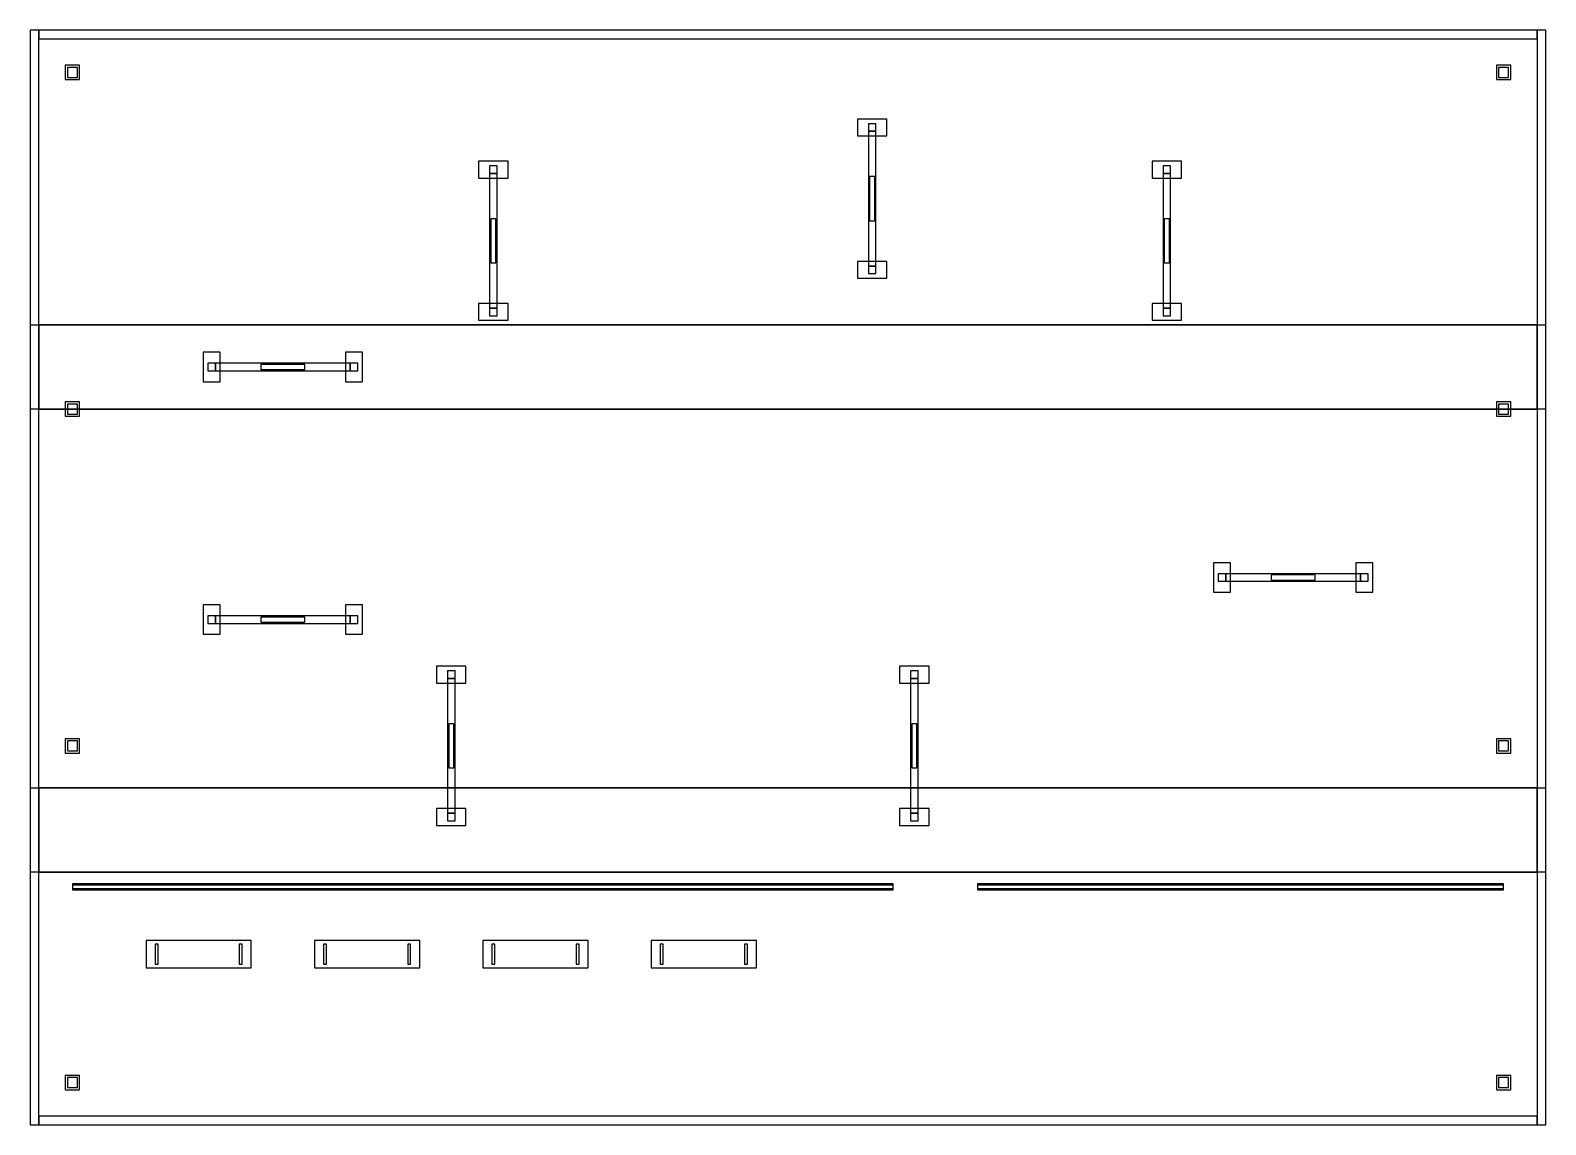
# Model space of a CAD drawing. Header units: millimetres. Extents: x -64000 to 328500, y -500 to 160500.
# Drawn here: x -64000 to -28000, y 0 to 26000 of the extents above; entities that cross this region are included whole.
import ezdxf

# ---------------------------------------------------------------- set-up
doc = ezdxf.new("R2010")
doc.units = ezdxf.units.MM
doc.layers.add('IMPL_COLLIDER', color=8, linetype='Continuous')

msp = doc.modelspace()

# ---------------------------------------------------------------- linework, layer by layer
at = {"layer": 'IMPL_COLLIDER'}
for points in [[(-64000, 0), (-28000, 0), (-28000, 26000), (-64000, 26000)], [(-64000, 0), (-63800, 0), (-63800, 26000), (-64000, 26000)], [(-64000, 19000), (-28000, 19000), (-28000, 26000), (-64000, 26000)], [(-63800, 25800), (-28200, 25800), (-28200, 26000), (-63800, 26000)], [(-28200, 0), (-28000, 0), (-28000, 26000), (-28200, 26000)], [(-63170, 24830), (-62830, 24830), (-62830, 25170), (-63170, 25170)], [(-63120, 24880), (-62880, 24880), (-62880, 25120), (-63120, 25120)], [(-29170, 24830), (-28830, 24830), (-28830, 25170), (-29170, 25170)], [(-29120, 24880), (-28880, 24880), (-28880, 25120), (-29120, 25120)], [(-44350, 23490), (-43650, 23490), (-43650, 23890), (-44350, 23890)], [(-44090, 23600), (-43910, 23600), (-43910, 23780), (-44090, 23780)], [(-44090, 23600), (-43910, 23600), (-43910, 23780), (-44090, 23780)], [(-44090, 20400), (-43910, 20400), (-43910, 23600), (-44090, 23600)], [(-44090, 20400), (-43910, 20400), (-43910, 23600), (-44090, 23600)], [(-53350, 22490), (-52650, 22490), (-52650, 22890), (-53350, 22890)], [(-53090, 22600), (-52910, 22600), (-52910, 22780), (-53090, 22780)], [(-53090, 22600), (-52910, 22600), (-52910, 22780), (-53090, 22780)], [(-37350, 22490), (-36650, 22490), (-36650, 22890), (-37350, 22890)], [(-37090, 22600), (-36910, 22600), (-36910, 22780), (-37090, 22780)], [(-37090, 22600), (-36910, 22600), (-36910, 22780), (-37090, 22780)], [(-53090, 19400), (-52910, 19400), (-52910, 22600), (-53090, 22600)], [(-53090, 19400), (-52910, 19400), (-52910, 22600), (-53090, 22600)], [(-44060, 21475), (-43940, 21475), (-43940, 22525), (-44060, 22525)], [(-37090, 19400), (-36910, 19400), (-36910, 22600), (-37090, 22600)], [(-37090, 19400), (-36910, 19400), (-36910, 22600), (-37090, 22600)], [(-53060, 20475), (-52940, 20475), (-52940, 21525), (-53060, 21525)], [(-37060, 20475), (-36940, 20475), (-36940, 21525), (-37060, 21525)], [(-44350, 20110), (-43650, 20110), (-43650, 20510), (-44350, 20510)], [(-44090, 20220), (-43910, 20220), (-43910, 20400), (-44090, 20400)], [(-44090, 20220), (-43910, 20220), (-43910, 20400), (-44090, 20400)], [(-53350, 19110), (-52650, 19110), (-52650, 19510), (-53350, 19510)], [(-37350, 19110), (-36650, 19110), (-36650, 19510), (-37350, 19510)], [(-53090, 19220), (-52910, 19220), (-52910, 19400), (-53090, 19400)], [(-53090, 19220), (-52910, 19220), (-52910, 19400), (-53090, 19400)], [(-37090, 19220), (-36910, 19220), (-36910, 19400), (-37090, 19400)], [(-37090, 19220), (-36910, 19220), (-36910, 19400), (-37090, 19400)], [(-63800, 17000), (-28200, 17000), (-28200, 19000), (-63800, 19000)], [(-59890, 17650), (-59490, 17650), (-59490, 18350), (-59890, 18350)], [(-59780, 17910), (-59600, 17910), (-59600, 18090), (-59780, 18090)], [(-59780, 17910), (-59600, 17910), (-59600, 18090), (-59780, 18090)], [(-59600, 17910), (-56400, 17910), (-56400, 18090), (-59600, 18090)], [(-59600, 17910), (-56400, 17910), (-56400, 18090), (-59600, 18090)], [(-58525, 17940), (-57475, 17940), (-57475, 18060), (-58525, 18060)], [(-56510, 17650), (-56110, 17650), (-56110, 18350), (-56510, 18350)], [(-56400, 17910), (-56220, 17910), (-56220, 18090), (-56400, 18090)], [(-56400, 17910), (-56220, 17910), (-56220, 18090), (-56400, 18090)], [(-64000, 8000), (-28000, 8000), (-28000, 17000), (-64000, 17000)], [(-63170, 16830), (-62830, 16830), (-62830, 17170), (-63170, 17170)], [(-63120, 16880), (-62880, 16880), (-62880, 17120), (-63120, 17120)], [(-29170, 16830), (-28830, 16830), (-28830, 17170), (-29170, 17170)], [(-29120, 16880), (-28880, 16880), (-28880, 17120), (-29120, 17120)], [(-35890, 12650), (-35490, 12650), (-35490, 13350), (-35890, 13350)], [(-32510, 12650), (-32110, 12650), (-32110, 13350), (-32510, 13350)], [(-35780, 12910), (-35600, 12910), (-35600, 13090), (-35780, 13090)], [(-35780, 12910), (-35600, 12910), (-35600, 13090), (-35780, 13090)], [(-35600, 12910), (-32400, 12910), (-32400, 13090), (-35600, 13090)], [(-35600, 12910), (-32400, 12910), (-32400, 13090), (-35600, 13090)], [(-34525, 12940), (-33475, 12940), (-33475, 13060), (-34525, 13060)], [(-32400, 12910), (-32220, 12910), (-32220, 13090), (-32400, 13090)], [(-32400, 12910), (-32220, 12910), (-32220, 13090), (-32400, 13090)], [(-59890, 11650), (-59490, 11650), (-59490, 12350), (-59890, 12350)], [(-56510, 11650), (-56110, 11650), (-56110, 12350), (-56510, 12350)], [(-59780, 11910), (-59600, 11910), (-59600, 12090), (-59780, 12090)], [(-59780, 11910), (-59600, 11910), (-59600, 12090), (-59780, 12090)], [(-59600, 11910), (-56400, 11910), (-56400, 12090), (-59600, 12090)], [(-59600, 11910), (-56400, 11910), (-56400, 12090), (-59600, 12090)], [(-58525, 11940), (-57475, 11940), (-57475, 12060), (-58525, 12060)], [(-56400, 11910), (-56220, 11910), (-56220, 12090), (-56400, 12090)], [(-56400, 11910), (-56220, 11910), (-56220, 12090), (-56400, 12090)], [(-54350, 10490), (-53650, 10490), (-53650, 10890), (-54350, 10890)], [(-43350, 10490), (-42650, 10490), (-42650, 10890), (-43350, 10890)], [(-54090, 10600), (-53910, 10600), (-53910, 10780), (-54090, 10780)], [(-54090, 10600), (-53910, 10600), (-53910, 10780), (-54090, 10780)], [(-54090, 7400), (-53910, 7400), (-53910, 10600), (-54090, 10600)], [(-54090, 7400), (-53910, 7400), (-53910, 10600), (-54090, 10600)], [(-43090, 10600), (-42910, 10600), (-42910, 10780), (-43090, 10780)], [(-43090, 10600), (-42910, 10600), (-42910, 10780), (-43090, 10780)], [(-43090, 7400), (-42910, 7400), (-42910, 10600), (-43090, 10600)], [(-43090, 7400), (-42910, 7400), (-42910, 10600), (-43090, 10600)], [(-54060, 8475), (-53940, 8475), (-53940, 9525), (-54060, 9525)], [(-43060, 8475), (-42940, 8475), (-42940, 9525), (-43060, 9525)], [(-63170, 8830), (-62830, 8830), (-62830, 9170), (-63170, 9170)], [(-63120, 8880), (-62880, 8880), (-62880, 9120), (-63120, 9120)], [(-29170, 8830), (-28830, 8830), (-28830, 9170), (-29170, 9170)], [(-29120, 8880), (-28880, 8880), (-28880, 9120), (-29120, 9120)], [(-63800, 6000), (-28200, 6000), (-28200, 8000), (-63800, 8000)], [(-54350, 7110), (-53650, 7110), (-53650, 7510), (-54350, 7510)], [(-54090, 7220), (-53910, 7220), (-53910, 7400), (-54090, 7400)], [(-54090, 7220), (-53910, 7220), (-53910, 7400), (-54090, 7400)], [(-43350, 7110), (-42650, 7110), (-42650, 7510), (-43350, 7510)], [(-43090, 7220), (-42910, 7220), (-42910, 7400), (-43090, 7400)], [(-43090, 7220), (-42910, 7220), (-42910, 7400), (-43090, 7400)], [(-64000, 0), (-28000, 0), (-28000, 6000), (-64000, 6000)], [(-63000, 5580), (-43500, 5580), (-43500, 5720), (-63000, 5720)], [(-63000, 5610), (-43500, 5610), (-43500, 5690), (-63000, 5690)], [(-41500, 5580), (-29000, 5580), (-29000, 5720), (-41500, 5720)], [(-41500, 5610), (-29000, 5610), (-29000, 5690), (-41500, 5690)], [(-61250, 3725), (-58750, 3725), (-58750, 4375), (-61250, 4375)], [(-57250, 3725), (-54750, 3725), (-54750, 4375), (-57250, 4375)], [(-53250, 3725), (-50750, 3725), (-50750, 4375), (-53250, 4375)], [(-49250, 3725), (-46750, 3725), (-46750, 4375), (-49250, 4375)], [(-61035, 3810), (-60965, 3810), (-60965, 4290), (-61035, 4290)], [(-59035, 3810), (-58965, 3810), (-58965, 4290), (-59035, 4290)], [(-57035, 3810), (-56965, 3810), (-56965, 4290), (-57035, 4290)], [(-55035, 3810), (-54965, 3810), (-54965, 4290), (-55035, 4290)], [(-53035, 3810), (-52965, 3810), (-52965, 4290), (-53035, 4290)], [(-51035, 3810), (-50965, 3810), (-50965, 4290), (-51035, 4290)], [(-49035, 3810), (-48965, 3810), (-48965, 4290), (-49035, 4290)], [(-47035, 3810), (-46965, 3810), (-46965, 4290), (-47035, 4290)], [(-63170, 830), (-62830, 830), (-62830, 1170), (-63170, 1170)], [(-63120, 880), (-62880, 880), (-62880, 1120), (-63120, 1120)], [(-29170, 830), (-28830, 830), (-28830, 1170), (-29170, 1170)], [(-29120, 880), (-28880, 880), (-28880, 1120), (-29120, 1120)], [(-63800, 0), (-28200, 0), (-28200, 200), (-63800, 200)]]:
    msp.add_lwpolyline(points, close=True, dxfattribs=at)

doc.saveas('drawing.dxf')
